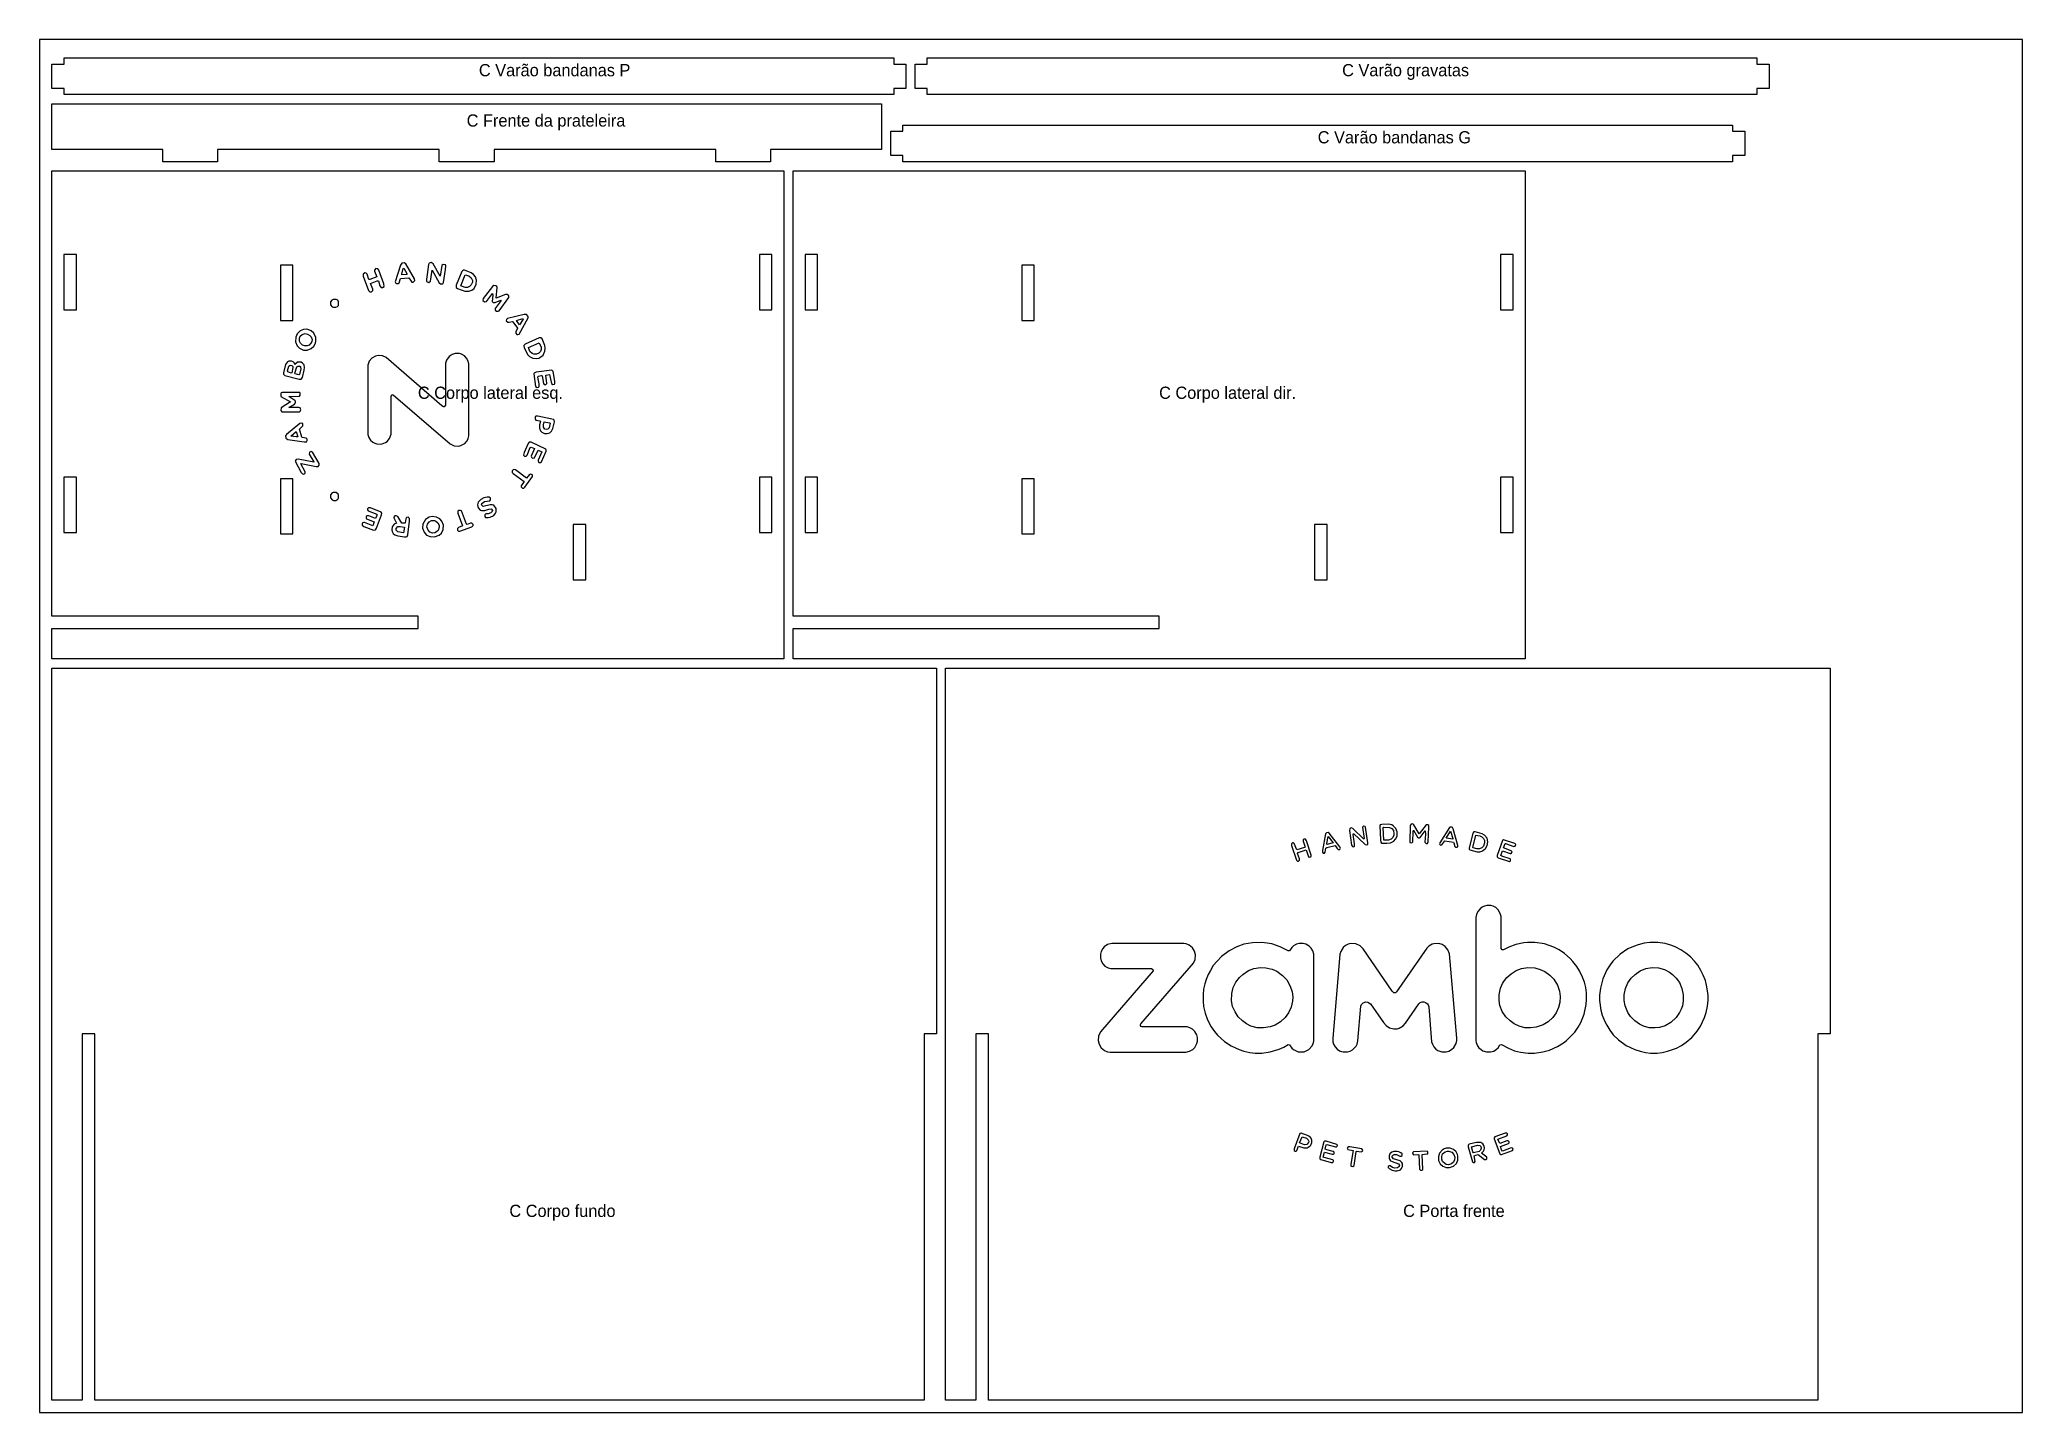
# Model space of a CAD drawing. Header units: millimetres. Extents: x 0 to 4200, y 0 to 900.
# Drawn here: x 0 to 1300, y 0 to 900 of the extents above; entities that cross this region are included whole.
import ezdxf

# ---------------------------------------------------------------- set-up
doc = ezdxf.new("R2010")
doc.units = ezdxf.units.MM
for name, color, linetype in [('CORTE_EXTERNO', 1, 'Continuous'), ('CORTE_INTERNO', 5, 'Continuous'), ('ETIQUETAS_NAO_CORTAR', 8, 'Continuous'), ('GRAVACAO', 3, 'Continuous'), ('MESA_NAO_CORTAR', 8, 'Continuous')]:
    doc.layers.add(name, color=color, linetype=linetype)

msp = doc.modelspace()

# ---------------------------------------------------------------- texts
at = {"layer": 'ETIQUETAS_NAO_CORTAR'}
for s, p in [('C Varão bandanas P', (288, 876)), ('C Varão gravatas', (854, 876)), ('C Frente da prateleira', (280, 843)), ('C Varão bandanas G', (838, 832)), ('C Corpo lateral esq.', (248, 664.5)), ('C Corpo lateral dir.', (734, 664.5)), ('C Corpo fundo', (308, 128.1)), ('C Porta frente', (894, 128.1))]:
    msp.add_text(s, height=8, dxfattribs=at).set_placement(p)

# ---------------------------------------------------------------- linework, layer by layer
at = {"layer": 'CORTE_EXTERNO'}
for points in [[(8, 884), (16, 884), (16, 888), (560, 888), (560, 884), (568, 884), (568, 868), (560, 868), (560, 864), (16, 864), (16, 868), (8, 868), (8, 884)], [(574, 884), (582, 884), (582, 888), (1126, 888), (1126, 884), (1134, 884), (1134, 868), (1126, 868), (1126, 864), (582, 864), (582, 868), (574, 868), (574, 884)], [(479.3, 820), (443.3, 820), (443.3, 828), (298, 828), (298, 820), (262, 820), (262, 828), (116.7, 828), (116.7, 820), (80.7, 820), (80.7, 828), (8, 828), (8, 858), (552, 858), (552, 828), (479.3, 828), (479.3, 820)], [(558, 840), (566, 840), (566, 844), (1110, 844), (1110, 840), (1118, 840), (1118, 824), (1110, 824), (1110, 820), (566, 820), (566, 824), (558, 824), (558, 840)], [(8, 522.1), (8, 814), (488, 814), (488, 494), (8, 494), (8, 513.9), (248.2, 513.9), (248.2, 522.1), (8, 522.1)], [(494, 522.1), (494, 814), (974, 814), (974, 494), (494, 494), (494, 513.9), (734.1, 513.9), (734.1, 522.1), (494, 522.1)], [(8, 488), (588, 488), (588, 248.2), (579.9, 248.2), (579.9, 8), (36.1, 8), (36.1, 248.2), (27.9, 248.2), (27.9, 8), (8, 8), (8, 488)], [(594, 488), (1174, 488), (1174, 248.2), (1165.8, 248.2), (1165.8, 8), (622.1, 8), (622.1, 248.2), (613.9, 248.2), (613.9, 8), (594, 8), (594, 488)]]:
    msp.add_lwpolyline(points, close=True, dxfattribs=at)
at = {"layer": 'CORTE_INTERNO'}
for points in [[(24.1, 759.1), (15.9, 759.1), (15.9, 722.9), (24.1, 722.9), (24.1, 759.1)], [(471.9, 722.9), (480.1, 722.9), (480.1, 759.1), (471.9, 759.1), (471.9, 722.9)], [(510.1, 759.1), (501.9, 759.1), (501.9, 722.9), (510.1, 722.9), (510.1, 759.1)], [(957.9, 722.9), (966.1, 722.9), (966.1, 759.1), (957.9, 759.1), (957.9, 722.9)], [(157.9, 752.1), (157.9, 715.9), (166.1, 715.9), (166.1, 752.1), (157.9, 752.1)], [(643.9, 752.1), (643.9, 715.9), (652.1, 715.9), (652.1, 752.1), (643.9, 752.1)], [(15.9, 613.1), (15.9, 576.9), (24.1, 576.9), (24.1, 613.1), (15.9, 613.1)], [(157.9, 575.9), (166.1, 575.9), (166.1, 612.1), (157.9, 612.1), (157.9, 575.9)], [(480.1, 576.9), (480.1, 613.1), (471.9, 613.1), (471.9, 576.9), (480.1, 576.9)], [(501.9, 613.1), (501.9, 576.9), (510.1, 576.9), (510.1, 613.1), (501.9, 613.1)], [(643.9, 575.9), (652.1, 575.9), (652.1, 612.1), (643.9, 612.1), (643.9, 575.9)], [(966.1, 576.9), (966.1, 613.1), (957.9, 613.1), (957.9, 576.9), (966.1, 576.9)], [(358.1, 545.9), (358.1, 582.1), (349.9, 582.1), (349.9, 545.9), (358.1, 545.9)], [(844.1, 545.9), (844.1, 582.1), (835.9, 582.1), (835.9, 545.9), (844.1, 545.9)]]:
    msp.add_lwpolyline(points, close=True, dxfattribs=at)
at = {"layer": 'GRAVACAO'}
for points in [[(217.5, 734.7), (218.4, 735.6), (218.4, 736.4), (217, 740.1), (221.3, 741.9), (222.1, 741.9), (223.1, 738.7), (223.9, 737.6), (224.8, 737.5), (225.9, 738.2), (225.7, 739.9), (222.4, 748.9), (221.8, 749.7), (220.5, 749.9), (219.6, 748.9), (219.6, 748.2), (221, 744.5), (216.4, 742.7), (215.9, 742.8), (214.7, 746.2), (214.1, 747), (213.2, 747.1), (212.1, 746.3), (212.1, 745), (215.6, 735.6), (216.4, 734.7), (217.5, 734.7)], [(243.5, 741.6), (244.1, 741.1), (245, 741.1), (245.9, 742.1), (245.8, 743.1), (240, 753.1), (239, 753.7), (237.4, 753.4), (236.6, 752.2), (233.2, 741.3), (233.5, 740.4), (234, 740.1), (235.1, 740.1), (235.7, 740.5), (236.6, 743.3), (242.1, 743.9), (243.5, 741.6)], [(240.6, 746), (237.5, 745.7), (237.4, 746.3), (238.4, 749.9), (238.7, 750.2), (240.9, 746.3), (240.6, 746)], [(262, 740.5), (262.9, 739.8), (264.3, 739.9), (264.9, 740.7), (266.1, 749.4), (266.3, 751.7), (266, 752.3), (264.5, 752.6), (263.7, 751.9), (262.6, 745), (258, 753.1), (256.6, 753.8), (255.4, 753.5), (255, 752.6), (253.6, 742.8), (253.7, 741.4), (255.1, 740.8), (256.2, 741.6), (257.3, 748.8), (262, 740.5)], [(284.8, 736.9), (286.3, 739.6), (286.5, 742.4), (285.7, 744.5), (284.5, 746), (283, 747.1), (278.5, 748.9), (277.6, 748.8), (276.9, 747.9), (273.2, 739), (273.2, 737.5), (273.9, 736.9), (278.8, 735), (281.4, 735), (283.4, 735.8), (284.8, 736.9)], [(283.7, 741.1), (283, 739.2), (281.9, 738.1), (280.5, 737.5), (279.1, 737.5), (276.2, 738.7), (279.1, 745.9), (281.4, 745.1), (283, 743.9), (283.7, 742.2), (283.7, 741.1)], [(195.9, 725.8), (196, 728), (195.4, 729.1), (194.5, 729.7), (192.4, 729.7), (191.6, 729.2), (190.8, 728.1), (190.8, 726.1), (191.8, 724.9), (192.7, 724.5), (194.2, 724.5), (195.3, 725.1), (195.9, 725.8)], [(296.7, 728.3), (297.4, 727.7), (298.6, 727.7), (302.3, 729.1), (302.7, 728.9), (298.7, 723.7), (298.7, 722.6), (299.5, 721.9), (300.6, 721.9), (301.2, 722.3), (307.6, 730.9), (307.6, 732), (306.5, 732.9), (305.5, 732.9), (299.4, 730.6), (300, 737.5), (299.7, 738.2), (299, 738.7), (297.8, 738.8), (296.9, 738.1), (290.9, 730.3), (290.6, 728.9), (291.7, 728), (292.9, 728.3), (296.9, 733.5), (297.1, 732.4), (296.7, 728.3)], [(310.2, 715), (313.4, 710.8), (312.2, 708.4), (312.2, 707.5), (312.8, 706.7), (313.6, 706.6), (314.4, 706.9), (320.2, 717.6), (320.2, 718.5), (319.2, 719.7), (317.7, 719.9), (306.7, 717.1), (306.1, 716.5), (305.9, 715.7), (306.9, 714.7), (307.9, 714.7), (309.8, 715.3), (310.2, 715)], [(314.7, 713.1), (312.7, 715.9), (316.8, 717.1), (317, 716.8), (314.7, 713.1)], [(178.1, 697.5), (179.7, 699.1), (180.6, 700.6), (181, 702.1), (181, 704.7), (179.8, 707.5), (178.1, 709), (176.6, 709.8), (175.2, 710.1), (172.9, 709.9), (170.8, 709), (168.9, 707.2), (167.9, 704.9), (167.7, 701.8), (168.8, 699.2), (170.3, 697.7), (173.1, 696.4), (175.5, 696.4), (178.1, 697.5)], [(175.7, 707), (177.2, 706.1), (178, 705.2), (178.6, 703.5), (178.4, 702.1), (177.8, 700.9), (176.8, 699.8), (175.4, 699.2), (173.8, 699.2), (172.3, 699.8), (171.1, 700.9), (170.3, 702.4), (170.3, 704.3), (170.9, 705.5), (172.2, 706.7), (174, 707.3), (175.7, 707)], [(325.8, 690.9), (327.2, 691.2), (328.7, 692), (330.1, 693.2), (331.3, 695.7), (331.5, 697.8), (331.2, 699.4), (329.4, 703.8), (328.6, 704.4), (327.5, 704.4), (318.3, 700.4), (317.4, 699.4), (317.7, 698), (320, 693.4), (321.2, 692.2), (323.4, 691.1), (325.8, 690.9)], [(172.3, 678.4), (173.5, 683.4), (173.7, 685.1), (173.4, 686.7), (172.3, 688), (171.4, 688.5), (169.1, 688.5), (167.4, 687), (167, 688), (166.2, 688.8), (165.1, 689.3), (163.4, 689.3), (162.5, 688.8), (161.1, 687), (159.8, 681.6), (159.8, 680.7), (160.7, 679.8), (170.2, 677.5), (171.5, 677.5), (172.3, 678.4)], [(224.5, 634.9), (226.8, 635.8), (227.9, 636.6), (229.4, 638.4), (230.5, 641.3), (230.5, 666.3), (231.1, 667.1), (231.7, 667.2), (269.2, 634.9), (271.8, 633.7), (274.9, 633.5), (276.2, 633.8), (278.7, 635.2), (280.2, 636.9), (281, 638.4), (281.4, 640.3), (281.4, 687.4), (280.8, 689.7), (279.9, 691.2), (278.5, 692.6), (276.7, 693.7), (275.2, 694.2), (272.4, 694.2), (270.4, 693.5), (268.6, 692.3), (266.8, 689.9), (266.1, 688), (266.1, 660.3), (265.2, 659.3), (264.8, 659.3), (263.8, 659.9), (227.1, 691.7), (224.7, 692.8), (221.9, 692.9), (220.1, 692.5), (217.9, 691.2), (216.1, 689.1), (215.2, 686.5), (215.2, 641.2), (215.8, 639.2), (216.9, 637.5), (218.4, 636.1), (219.8, 635.4), (221.1, 634.9), (223.3, 634.8), (224.5, 634.9)], [(327.2, 694.5), (325.8, 693.8), (324.1, 693.7), (322.9, 694.2), (321.5, 695.5), (320.5, 698.1), (327.5, 701.3), (328.9, 698.4), (328.9, 696.8), (328.3, 695.5), (327.2, 694.5)], [(165.3, 686.3), (165.9, 685.7), (166, 685), (165.3, 681.6), (165, 681.4), (162.7, 682.1), (162.5, 682.8), (163.4, 685.9), (164.2, 686.5), (165.3, 686.3)], [(170.5, 685.9), (171.1, 685.3), (171.2, 684.1), (170.3, 680.4), (170, 680.2), (167.6, 680.8), (167.4, 681.3), (168.6, 685.4), (169.6, 686), (170.5, 685.9)], [(327.5, 674.3), (326.6, 678.8), (326.8, 679.3), (329, 679.8), (329.5, 679.5), (330.3, 674.6), (330.7, 673.9), (331.8, 673.8), (332.6, 674.6), (331.8, 680.1), (334.4, 680.5), (335.5, 674.6), (336.5, 673.8), (337.5, 674.1), (337.8, 674.6), (337.8, 676.1), (336.7, 682.4), (335.8, 683.4), (325.5, 681.9), (324.3, 681.4), (324, 681), (325.2, 672.7), (326.1, 672), (327.1, 672.1), (327.5, 672.7), (327.5, 674.3)], [(158.4, 658.5), (158.2, 656.8), (158.8, 656), (170.2, 656), (170.9, 656.5), (171.2, 657.3), (170.8, 658.5), (170, 658.8), (163.4, 658.8), (167, 661.1), (167.7, 661.9), (167.7, 662.9), (167.4, 663.4), (163.3, 666), (170.3, 666.3), (170.9, 666.9), (170.9, 668.1), (170.5, 668.7), (159, 668.7), (158.4, 668.4), (158.1, 668), (158.2, 666.1), (164.4, 662.5), (158.4, 658.5)], [(327.8, 647.5), (327.8, 645.3), (328.4, 643.6), (329.2, 642.7), (331, 641.8), (332.7, 641.7), (334.6, 642.3), (335.6, 643.2), (336.5, 645), (337.5, 649.5), (337.3, 650.5), (336.9, 651), (326.6, 653.1), (325.5, 653.1), (324.9, 652.7), (324.8, 651.1), (325.4, 650.5), (328, 650.1), (328.3, 649.8), (327.8, 647.5)], [(175.4, 638.1), (174.8, 638.7), (172.2, 639.1), (171.9, 639.4), (170.3, 644.6), (172.6, 646.7), (172.5, 648.1), (171.9, 648.5), (170.6, 648.4), (161.9, 641.2), (161.3, 640.3), (161.4, 638.7), (162.8, 637.8), (173.5, 636.3), (174.9, 636.4), (175.4, 637.1), (175.4, 638.1)], [(168.2, 643), (169.2, 639.7), (168.2, 639.5), (164.7, 640.1), (168.2, 643)], [(334.1, 645.6), (333.3, 644.7), (332.1, 644.4), (331.2, 644.7), (330.3, 645.9), (330.3, 647.5), (330.9, 649.5), (334.3, 648.8), (334.7, 648.5), (334.1, 645.6)], [(174, 615.8), (174.1, 616.6), (171.2, 621.8), (171.4, 622.1), (181.2, 620.1), (182.6, 620.2), (183.3, 621.1), (183.2, 622.1), (178.9, 629.6), (178.1, 630), (176.9, 629.6), (176.8, 628.3), (179.8, 623.1), (179.7, 623), (169.6, 625), (168.2, 624.7), (167.6, 623.6), (171.5, 616.2), (172.3, 615.3), (172.8, 615.2), (173.5, 615.3), (174, 615.8)], [(322.3, 632.9), (324.5, 631.9), (322.3, 627), (322.5, 626.2), (323.2, 625.6), (324.5, 625.9), (326.8, 630.8), (329.2, 629.7), (326.8, 624.4), (326.8, 623.6), (327.4, 622.8), (328.4, 622.8), (329, 623.3), (332.1, 630.2), (332.1, 630.9), (331.8, 631.6), (322.2, 636), (320.9, 636), (320.2, 635.2), (317.6, 629.4), (317.3, 627.6), (317.9, 627), (318.9, 627), (319.6, 627.6), (321.7, 632.6), (322.3, 632.9)], [(315.7, 607.5), (315.7, 606.9), (316.5, 606), (317.4, 606), (318.2, 606.6), (323.2, 613.5), (323.1, 614.6), (322.6, 615), (321.7, 615.2), (321.1, 614.9), (319.2, 612.4), (312.1, 617.9), (310.7, 618.1), (309.9, 617.3), (309.9, 616.2), (310.5, 615.5), (317.6, 610.3), (315.7, 607.5)], [(195.6, 598.8), (196, 599.7), (196, 601.4), (195.7, 602), (194.5, 603.1), (192.4, 603.1), (191.8, 602.8), (190.8, 601.6), (190.8, 599.6), (191.8, 598.3), (192.7, 597.9), (194.2, 597.9), (195.6, 598.8)], [(289.6, 591.3), (291.9, 591.3), (294.6, 592.2), (296, 592.4), (296.9, 591.3), (296.7, 590.7), (295.8, 589.8), (294.1, 589.2), (292.5, 589), (291.9, 588.4), (291.9, 587.3), (292.3, 586.7), (294, 586.6), (295.4, 586.9), (297.7, 588.1), (298.9, 589.5), (299.4, 590.5), (299.4, 592.5), (297.8, 594.7), (296.6, 595.1), (295.4, 595.1), (290.9, 593.9), (290.5, 594.1), (289.7, 595), (290, 595.9), (291.7, 597.1), (295.1, 597.6), (295.7, 598.2), (295.7, 599.3), (295.4, 599.7), (294.8, 600), (293.4, 600), (291.2, 599.6), (289.3, 598.5), (287.6, 596.7), (287.1, 595.1), (287.3, 593.9), (287.7, 592.8), (288.9, 591.6), (289.6, 591.3)], [(224.2, 588.4), (224.4, 589.6), (224, 590.2), (216.9, 593.1), (215.6, 593.1), (215, 592.4), (215, 591.8), (215.5, 591), (221.1, 588.8), (221.1, 588.1), (220.2, 586.1), (215.8, 587.9), (214.7, 587.9), (214.1, 587.3), (214.1, 586.2), (214.4, 585.8), (219.3, 583.8), (218.4, 581.3), (212.9, 583.5), (212.3, 583.5), (211.5, 582.9), (211.5, 581.7), (212.6, 580.9), (219, 578.4), (220.1, 578.6), (220.8, 579.7), (224.2, 588.4)], [(240.9, 574.3), (241.3, 575.4), (242.6, 584.4), (242.6, 586.1), (241.6, 586.9), (240.6, 586.7), (240, 585.9), (239.7, 583.2), (239.4, 582.9), (237.4, 583), (234.8, 587.3), (233.8, 587.9), (232.8, 587.8), (232.2, 587), (232.2, 586.4), (234, 583), (232.5, 582.3), (231.2, 580.6), (230.9, 578.6), (231.1, 577.5), (231.7, 576.3), (232.8, 575.4), (234.8, 574.6), (239.2, 574), (240.4, 574), (240.9, 574.3)], [(258.9, 574), (261.9, 575.1), (263.4, 576.4), (264.6, 578.9), (264.8, 581.7), (263.8, 584.3), (262.3, 585.9), (260.3, 587), (257.4, 587.3), (255.4, 586.9), (253, 585.3), (251.3, 582.4), (251.1, 579.7), (252.1, 577.1), (253.7, 575.2), (256, 574.2), (258.9, 574)], [(283.4, 583), (282.5, 583), (280.2, 582.1), (279.8, 582.3), (276.5, 591), (275.8, 591.4), (274.7, 591.3), (274.2, 590.8), (274.1, 589.6), (277.3, 581.2), (274.6, 580.1), (273.9, 579.5), (273.9, 578.3), (274.7, 577.7), (275.5, 577.7), (283.4, 580.6), (284.2, 581.5), (284.2, 582.1), (283.4, 583)], [(238.6, 576.6), (234.9, 577.2), (233.8, 578.3), (233.8, 579.5), (234.9, 580.7), (236.3, 580.9), (239.2, 580.3), (238.6, 576.6)], [(258.8, 584.7), (259.7, 584.4), (261.1, 583.2), (261.9, 581.7), (262, 580.3), (261.2, 578.1), (260.3, 577.2), (259.1, 576.6), (257.6, 576.4), (255.9, 577.1), (254.7, 578.3), (253.9, 580.6), (254.2, 582.3), (255.3, 583.8), (257, 584.7), (258.8, 584.7)], [(841.1, 367.2), (841.6, 366.7), (842.4, 366.7), (842.9, 367.2), (843.4, 370), (844, 370.4), (849.4, 371.6), (850.8, 369.6), (851.5, 369), (852.4, 369.1), (852.9, 369.9), (852.6, 370.7), (845.6, 379.8), (844.9, 380.2), (843.8, 380), (843.1, 379.2), (841.1, 368.3), (841.1, 367.2)], [(844.9, 377.5), (848.1, 373.3), (844, 372.2), (843.9, 372.9), (844.9, 377.5)], [(868.3, 375.7), (861, 382.9), (859.9, 383.3), (859, 382.8), (858.8, 381.4), (860.2, 371.9), (860.7, 371), (861.6, 370.8), (862.2, 371.3), (862.2, 372.7), (861.3, 378.9), (861.4, 379.6), (869.1, 372.2), (870.3, 372.1), (870.8, 372.4), (870.9, 373.5), (869.4, 383.7), (869.1, 384.2), (868, 384.3), (867.4, 383.6), (868.5, 376.2), (868.3, 375.7)], [(879, 385.1), (878.8, 384.6), (879.2, 375.3), (879.3, 373.8), (879.8, 373.2), (883.3, 373.2), (885.8, 373.5), (887.8, 374.5), (889, 375.7), (890, 377.7), (890.1, 380.6), (889.3, 382.8), (887.4, 384.6), (886.5, 385.1), (884.5, 385.6), (880.1, 385.4), (879, 385.1)], [(888, 379.4), (887.9, 378.4), (887.3, 376.9), (886.2, 375.8), (884.3, 375.1), (881.3, 375.1), (880.9, 383.4), (881.1, 383.6), (885.1, 383.5), (886.5, 382.8), (887.6, 381.4), (888, 379.4)], [(899.6, 373.4), (900.3, 374.1), (900.6, 380.7), (900.8, 381.7), (903.5, 377.2), (904.1, 376.6), (904.8, 376.6), (905.2, 376.8), (908.5, 381.3), (908.6, 379), (908.2, 373.8), (909, 372.9), (909.9, 373), (910.4, 374.1), (910.9, 383.7), (910.8, 384.8), (910.2, 385.3), (909, 385.2), (904.6, 379.2), (901.1, 385.3), (900.4, 385.8), (899.2, 385.7), (898.7, 384.8), (898.3, 374.1), (898.5, 373.6), (899.6, 373.4)], [(918.1, 372.2), (918.6, 371.9), (919.4, 372.1), (921.3, 374.7), (927, 373.9), (927.3, 373.4), (927.9, 371), (928.4, 370.5), (929.3, 370.5), (929.8, 370.8), (929.9, 371.7), (926.8, 382.5), (926.4, 383.4), (925.9, 383.6), (924.9, 383.6), (924.4, 383.4), (918, 373.4), (917.8, 372.7), (918.1, 372.2)], [(925.1, 381.1), (926.6, 376.2), (926.5, 375.7), (922.3, 376.4), (925.1, 381.1)], [(942.5, 367.6), (944.2, 367.6), (945.7, 367.9), (947, 368.7), (948.1, 369.6), (949.2, 371.6), (949.6, 374.1), (949, 376.4), (947.4, 378.4), (945.8, 379.4), (941.3, 380.6), (940.4, 380.6), (939.7, 379.8), (937.3, 370), (937.3, 369.3), (937.7, 368.8), (942.5, 367.6)], [(947.4, 373.4), (946.7, 371.3), (945.7, 370.2), (944.1, 369.5), (942.3, 369.5), (939.9, 370.1), (939.6, 370.4), (941.7, 378.5), (944.2, 377.9), (945.6, 377.3), (946.7, 376.2), (947.3, 375), (947.4, 373.4)], [(829.4, 370.4), (824.2, 368.7), (822.6, 372.9), (822.1, 373.3), (821.4, 373.3), (820.8, 372.7), (820.8, 371.7), (824, 362.1), (824.8, 361.4), (825.5, 361.4), (826.1, 362), (826.1, 362.8), (824.8, 366.5), (825.1, 367), (830.4, 368.7), (832, 364.3), (832.9, 363.9), (833.8, 364.6), (833.8, 365.4), (830.6, 374.7), (829.9, 375.8), (828.9, 375.8), (828.4, 375.3), (828.4, 374.4), (829.8, 370.6), (829.4, 370.4)], [(963.7, 361.1), (964.4, 361.7), (964.4, 362.5), (964.2, 362.8), (958.8, 364.6), (958, 365.1), (959.1, 368.2), (964.1, 366.5), (964.8, 366.5), (965.3, 367), (965.4, 367.4), (964.9, 368.2), (959.7, 370.1), (960.8, 373), (961.2, 373), (966.5, 371.1), (967.5, 371.2), (967.8, 372.2), (967.2, 372.9), (959.9, 375.3), (959.2, 375), (955.7, 365), (955.7, 364.2), (956.3, 363.5), (963.7, 361.1)], [(941.7, 324.5), (941.7, 243.8), (941.9, 242.4), (942.8, 240.3), (943.6, 239.1), (945.1, 237.8), (946.3, 237), (948.6, 236.3), (951.3, 236.3), (953.4, 236.9), (955.3, 238.1), (956.3, 239.1), (957.5, 240.9), (958.6, 241.2), (963, 238.7), (967.1, 237.1), (971, 236.2), (975.9, 235.6), (980.1, 235.6), (985.6, 236.3), (990, 237.5), (995.2, 239.8), (999.1, 242.3), (1001.2, 243.8), (1005.3, 247.9), (1006.5, 249.3), (1008.8, 252.6), (1010.5, 255.6), (1012.7, 261.1), (1014.1, 267.4), (1014.3, 270.7), (1014.2, 275), (1013.7, 278.5), (1012.9, 282), (1011.6, 285.4), (1009.7, 289.5), (1007.9, 292.4), (1005.3, 295.7), (1003.5, 297.6), (999.8, 300.8), (996.2, 303.2), (992.7, 305), (986.7, 307.1), (980.4, 308.1), (975.5, 308.1), (973.1, 307.8), (967.8, 306.7), (963.2, 305), (959.8, 303.2), (959, 303.2), (958.2, 304.1), (958.2, 325.1), (957.7, 327), (956.4, 329.4), (954.7, 330.9), (953.1, 331.8), (951.4, 332.3), (948.9, 332.3), (947.4, 331.9), (945.8, 331.2), (944.4, 330.1), (942.9, 328.3), (942.1, 326.4), (941.7, 324.5)], [(695.9, 296), (697.2, 294), (698.5, 292.6), (700.6, 291.4), (702.4, 290.9), (729, 290.9), (729.9, 290.4), (730.1, 289.5), (695.6, 249.4), (694.2, 246.6), (694, 243.7), (694.6, 241.3), (695.9, 239.1), (698.1, 237.3), (700.2, 236.4), (701.8, 236.2), (751.5, 236.2), (753.9, 236.7), (756.2, 238), (757.5, 239.3), (758.8, 241.8), (759.2, 243.4), (759.2, 245.7), (758.7, 247.5), (757.4, 249.8), (755.8, 251.3), (754.1, 252.2), (752.3, 252.7), (722.8, 252.7), (722.2, 253), (721.7, 253.7), (721.7, 254.2), (722.1, 254.8), (756.5, 294.6), (757.6, 297), (757.9, 299.9), (757.3, 302.4), (755.9, 304.5), (753.7, 306.4), (751.7, 307.2), (750.2, 307.5), (703, 307.5), (700.2, 306.7), (698, 305.3), (697, 304.2), (695.9, 302.2), (695.5, 300.5), (695.5, 297.9), (695.9, 296)], [(766.1, 287), (764.8, 283.7), (764, 280.9), (763.2, 277.4), (762.9, 274), (762.9, 269.6), (763.2, 266.2), (764.2, 261.7), (765.8, 257.3), (768.2, 252.7), (770.4, 249.6), (772.3, 247.2), (776.8, 243.1), (781.2, 240.2), (786.5, 237.8), (789.5, 236.8), (793.5, 235.9), (796.9, 235.6), (801.3, 235.6), (806.8, 236.3), (812.7, 238.1), (815.7, 239.5), (818.6, 241.2), (819.4, 241), (821, 238.8), (822.1, 237.9), (825.1, 236.4), (829.2, 236.4), (832.2, 237.9), (834.3, 240.2), (835, 241.8), (835.4, 243.4), (835.4, 300.3), (834.8, 302.5), (833.7, 304.3), (832.3, 305.6), (830.3, 306.9), (828.5, 307.3), (825.8, 307.3), (824, 306.9), (822.1, 305.8), (821, 304.8), (819.4, 302.6), (818.6, 302.5), (813.3, 305.3), (807.9, 307.1), (804.8, 307.7), (801.4, 308.1), (795.3, 307.9), (789.5, 306.9), (785, 305.3), (779.9, 302.6), (775, 298.9), (772, 295.9), (769.5, 292.9), (767.6, 289.8), (766.1, 287)], [(847.9, 243), (848.4, 241.3), (849.4, 239.6), (850.7, 238.1), (852.2, 237.1), (853.6, 236.5), (854.7, 236.3), (857.5, 236.3), (859.2, 236.8), (860.8, 237.6), (863.1, 240.1), (863.8, 241.5), (864.3, 243.5), (866.3, 266.3), (866.7, 267.4), (867.8, 268.5), (869.5, 269.1), (870.9, 269), (872.6, 267.9), (881.2, 255.5), (882.8, 253.6), (885, 252.1), (887.9, 251.4), (890, 251.5), (891.3, 251.9), (894, 253.4), (895.5, 255.2), (904.3, 267.9), (905.2, 268.7), (906.5, 269.1), (907.5, 269.1), (908.7, 268.8), (909.9, 267.8), (910.4, 267.1), (910.8, 265.9), (912.7, 242.9), (913.2, 241.3), (914.1, 239.7), (915.5, 238.1), (916.7, 237.3), (919.4, 236.3), (922.3, 236.3), (924, 236.8), (925.8, 237.8), (927.3, 239.2), (928.8, 241.9), (929.2, 243.7), (929.2, 245.3), (924.3, 300.6), (923.3, 303.3), (921.6, 305.4), (919.5, 306.7), (917.5, 307.3), (914.1, 307.2), (913, 306.9), (910.9, 305.6), (909.6, 304.3), (889.7, 275.8), (888.9, 275), (888, 275), (886.9, 276.2), (867.7, 303.8), (865.9, 305.8), (862.9, 307.2), (859.5, 307.3), (858, 307), (856.3, 306.1), (854.7, 304.8), (853.1, 302.2), (852.6, 300.5), (847.8, 245.1), (847.9, 243)], [(1036.2, 300.3), (1031.6, 295.8), (1029.8, 293.5), (1027.6, 290.1), (1024.9, 284.2), (1023.3, 278.1), (1022.8, 273.5), (1022.8, 270.1), (1023.7, 263.7), (1024.5, 260.5), (1026, 256.7), (1027.5, 253.8), (1029.5, 250.5), (1031.8, 247.6), (1035.2, 244.2), (1040.2, 240.6), (1045.9, 237.8), (1049.4, 236.7), (1052.9, 235.9), (1056.2, 235.6), (1060.5, 235.6), (1063.8, 235.9), (1067.4, 236.7), (1073.3, 238.8), (1076.5, 240.6), (1079.5, 242.6), (1083.2, 245.8), (1084.9, 247.6), (1086.8, 250), (1088.9, 253.2), (1091.6, 258.8), (1092.7, 262.2), (1093.5, 266.3), (1093.9, 270.2), (1093.9, 273.4), (1093.6, 276.4), (1093, 280), (1092.2, 283.1), (1090.8, 286.7), (1089.3, 289.8), (1087.2, 293.1), (1085, 295.9), (1082.4, 298.6), (1079.4, 301.1), (1076.1, 303.3), (1072.8, 305), (1070.2, 306.1), (1065.9, 307.3), (1060.9, 308.1), (1055.8, 308.1), (1052, 307.6), (1048, 306.6), (1045, 305.5), (1041.4, 303.8), (1036.2, 300.3)], [(814.9, 286.5), (817.7, 283.5), (820, 279.5), (821.3, 275.6), (821.6, 272.5), (821.5, 269.6), (820.6, 265.7), (818.9, 262), (816.6, 258.8), (813.6, 256), (810.2, 253.9), (806.9, 252.7), (802.4, 252), (798.3, 252.2), (794.2, 253.3), (791.4, 254.7), (788.6, 256.6), (785.8, 259.4), (783.8, 262.5), (782.2, 266.2), (781.5, 269.9), (781.6, 274.7), (782.6, 278.5), (784.3, 282), (786.6, 285.1), (788.8, 287.1), (792.5, 289.6), (796.1, 290.9), (800.4, 291.6), (803.9, 291.5), (808.1, 290.6), (811.2, 289.2), (814.9, 286.5)], [(990.2, 286.7), (992.8, 284), (995.2, 280.1), (996.6, 276.2), (997, 272.7), (996.8, 268.7), (995.9, 265.4), (994.4, 262), (992.1, 258.8), (989, 256), (985.8, 254.1), (981.3, 252.5), (977.5, 252), (973.8, 252.2), (970, 253.2), (966.9, 254.7), (964.1, 256.6), (961.4, 259.3), (959, 262.9), (957.5, 266.7), (956.9, 270), (956.9, 273.8), (957.9, 278.1), (959.2, 281.2), (960.4, 283.1), (962, 285.1), (964.8, 287.6), (968.2, 289.7), (971.5, 290.9), (975.8, 291.6), (980.3, 291.4), (983.9, 290.4), (986.8, 289.1), (990.2, 286.7)], [(1073.1, 284.7), (1075.1, 281.8), (1076.8, 277.9), (1077.7, 273.8), (1077.7, 269.9), (1077.1, 266.6), (1076.4, 264.4), (1075.3, 262.1), (1073, 258.8), (1069.5, 255.6), (1065.7, 253.4), (1062.1, 252.4), (1059.2, 252), (1055.3, 252.2), (1051.7, 253.2), (1048.9, 254.5), (1045.9, 256.6), (1043.1, 259.5), (1041.4, 262.1), (1040.4, 264.4), (1039.6, 266.6), (1039, 270), (1039, 273.8), (1039.9, 277.9), (1041.4, 281.5), (1043.6, 284.7), (1046.1, 287.1), (1049.5, 289.5), (1053.1, 290.9), (1057.3, 291.6), (1061.5, 291.4), (1065.4, 290.3), (1068.7, 288.6), (1070.6, 287.1), (1073.1, 284.7)], [(826.2, 182.8), (822.5, 172.7), (822.6, 171.6), (823.1, 171.2), (823.9, 171.2), (824.4, 171.7), (825.5, 174.6), (828.9, 173.5), (831, 173.5), (831.8, 173.8), (832.9, 174.5), (833.4, 175.1), (834.1, 176.9), (834.1, 178.4), (833.4, 180), (832.2, 181.1), (831.2, 181.5), (827.1, 183), (826.2, 182.8)], [(957.4, 169.4), (958, 169), (958.5, 169), (965.8, 171.7), (966.1, 172.3), (966, 172.9), (965.7, 173.3), (964.9, 173.4), (959.1, 171.2), (958.6, 172.1), (957.9, 174.4), (963.1, 176.3), (963.5, 176.8), (963.5, 177.4), (962.9, 178), (962.1, 178), (957.3, 176.2), (956, 179.2), (962, 181.4), (962.5, 182), (962.5, 182.5), (962, 183.1), (961, 183.1), (954.1, 180.6), (953.7, 180), (953.7, 179.4), (957.4, 169.4)], [(832, 176.9), (830.9, 175.6), (829.4, 175.3), (826.1, 176.6), (827.7, 180.7), (830.6, 179.7), (831.8, 178.6), (832.1, 177.9), (832, 176.9)], [(846.9, 163.9), (847.8, 163.9), (848.4, 164.6), (848.3, 165.2), (847.9, 165.6), (842.2, 167.1), (841.6, 167.4), (842.5, 170.6), (847.4, 169.3), (848.3, 169.3), (848.7, 169.7), (848.7, 170.6), (848.1, 171.1), (844, 172.1), (842.9, 172.5), (843.6, 175.3), (844, 175.6), (849.7, 174), (850.4, 174.1), (850.8, 174.5), (850.9, 175.1), (850.6, 175.7), (843.5, 177.7), (842.5, 177.7), (842.1, 177.3), (839.4, 167.3), (839.4, 166.3), (840, 165.7), (846.9, 163.9)], [(859.7, 161.7), (859.9, 161.4), (861, 161.1), (861.8, 161.8), (863.2, 171.1), (863.5, 171.3), (866.5, 170.7), (867.4, 171.2), (867.5, 171.9), (866.9, 172.7), (859.1, 174), (858, 174), (857.4, 173.3), (857.7, 172.3), (861.2, 171.6), (859.7, 162.8), (859.7, 161.7)], [(884.8, 166.6), (885, 165.9), (885.8, 164.9), (886.7, 164.4), (891, 162.9), (891.6, 162), (891.4, 161.2), (890.4, 160.3), (888.6, 160.1), (887.1, 160.6), (885.5, 161.7), (884.8, 161.7), (884.1, 161.1), (884.1, 160.5), (884.8, 159.8), (886.8, 158.7), (888.5, 158.3), (890.1, 158.3), (892.2, 159), (893, 159.9), (893.6, 161.5), (893.5, 163.1), (893.1, 163.8), (892.1, 164.8), (887.6, 166.3), (886.8, 167.2), (886.8, 167.9), (887.6, 168.9), (888.2, 169.1), (889.6, 169.1), (891.9, 168), (892.8, 168), (893.3, 168.5), (893.3, 169.4), (892.4, 170.1), (891.1, 170.7), (890, 171), (887.9, 171), (886.5, 170.5), (885.2, 169.4), (884.8, 168.2), (884.8, 166.6)], [(903.7, 169.1), (904.3, 168.9), (904.8, 159.4), (905.3, 158.8), (906.2, 158.7), (906.9, 159.3), (906.4, 169.1), (909.6, 169.4), (910.1, 169.6), (910.3, 170), (910.3, 170.7), (909.7, 171.3), (900.8, 170.8), (900.2, 170.2), (900.3, 169.4), (900.9, 168.9), (903.7, 169.1)], [(917.2, 165.2), (918.3, 162.9), (920, 161.4), (922.2, 160.5), (924.5, 160.5), (927, 161.4), (928.9, 163.2), (929.9, 165.4), (929.9, 168.2), (929.6, 169.1), (928.8, 170.7), (927.1, 172.3), (924.9, 173.2), (922.3, 173.2), (920.8, 172.7), (919.5, 171.9), (917.8, 170), (917.1, 167.8), (917.2, 165.2)], [(927.7, 165.5), (927, 164), (925.8, 162.9), (923.7, 162.3), (922.2, 162.6), (921.3, 163.1), (919.9, 164.5), (919.3, 166.1), (919.3, 167.8), (919.9, 169.4), (921.5, 170.8), (923, 171.3), (924, 171.3), (925.9, 170.6), (927.2, 169.1), (927.8, 167.3), (927.7, 165.5)], [(936.7, 174.1), (939.4, 164.2), (939.9, 163.8), (940.7, 163.8), (941.3, 164.5), (940.5, 168.2), (941.6, 168.7), (943.1, 169), (947.4, 165.7), (948.3, 165.7), (948.9, 166.2), (948.9, 167.2), (945.3, 170), (946.8, 171.3), (947.2, 172.2), (947.3, 173.5), (946.9, 175), (946.3, 176), (944.9, 176.9), (942.2, 177), (937.4, 175.8), (936.7, 175.2), (936.7, 174.1)], [(943.8, 171.1), (940.1, 170.1), (939.7, 170.7), (938.9, 174.1), (942.9, 175.2), (944.2, 174.9), (944.9, 174.3), (945.2, 173.2), (944.7, 171.8), (943.8, 171.1)]]:
    msp.add_lwpolyline(points, close=True, dxfattribs=at)
at = {"layer": 'MESA_NAO_CORTAR'}
msp.add_lwpolyline([(0, 0), (1300, 0), (1300, 900), (0, 900)], close=True, dxfattribs=at)

msp.set_redraw_order([(e.dxf.handle, doc.entitydb.next_handle()) for e in msp.query("TEXT MTEXT ATTDEF DIMENSION ARC_DIMENSION")])  # texts and dimensions are drawn at this point

doc.saveas('drawing.dxf')
